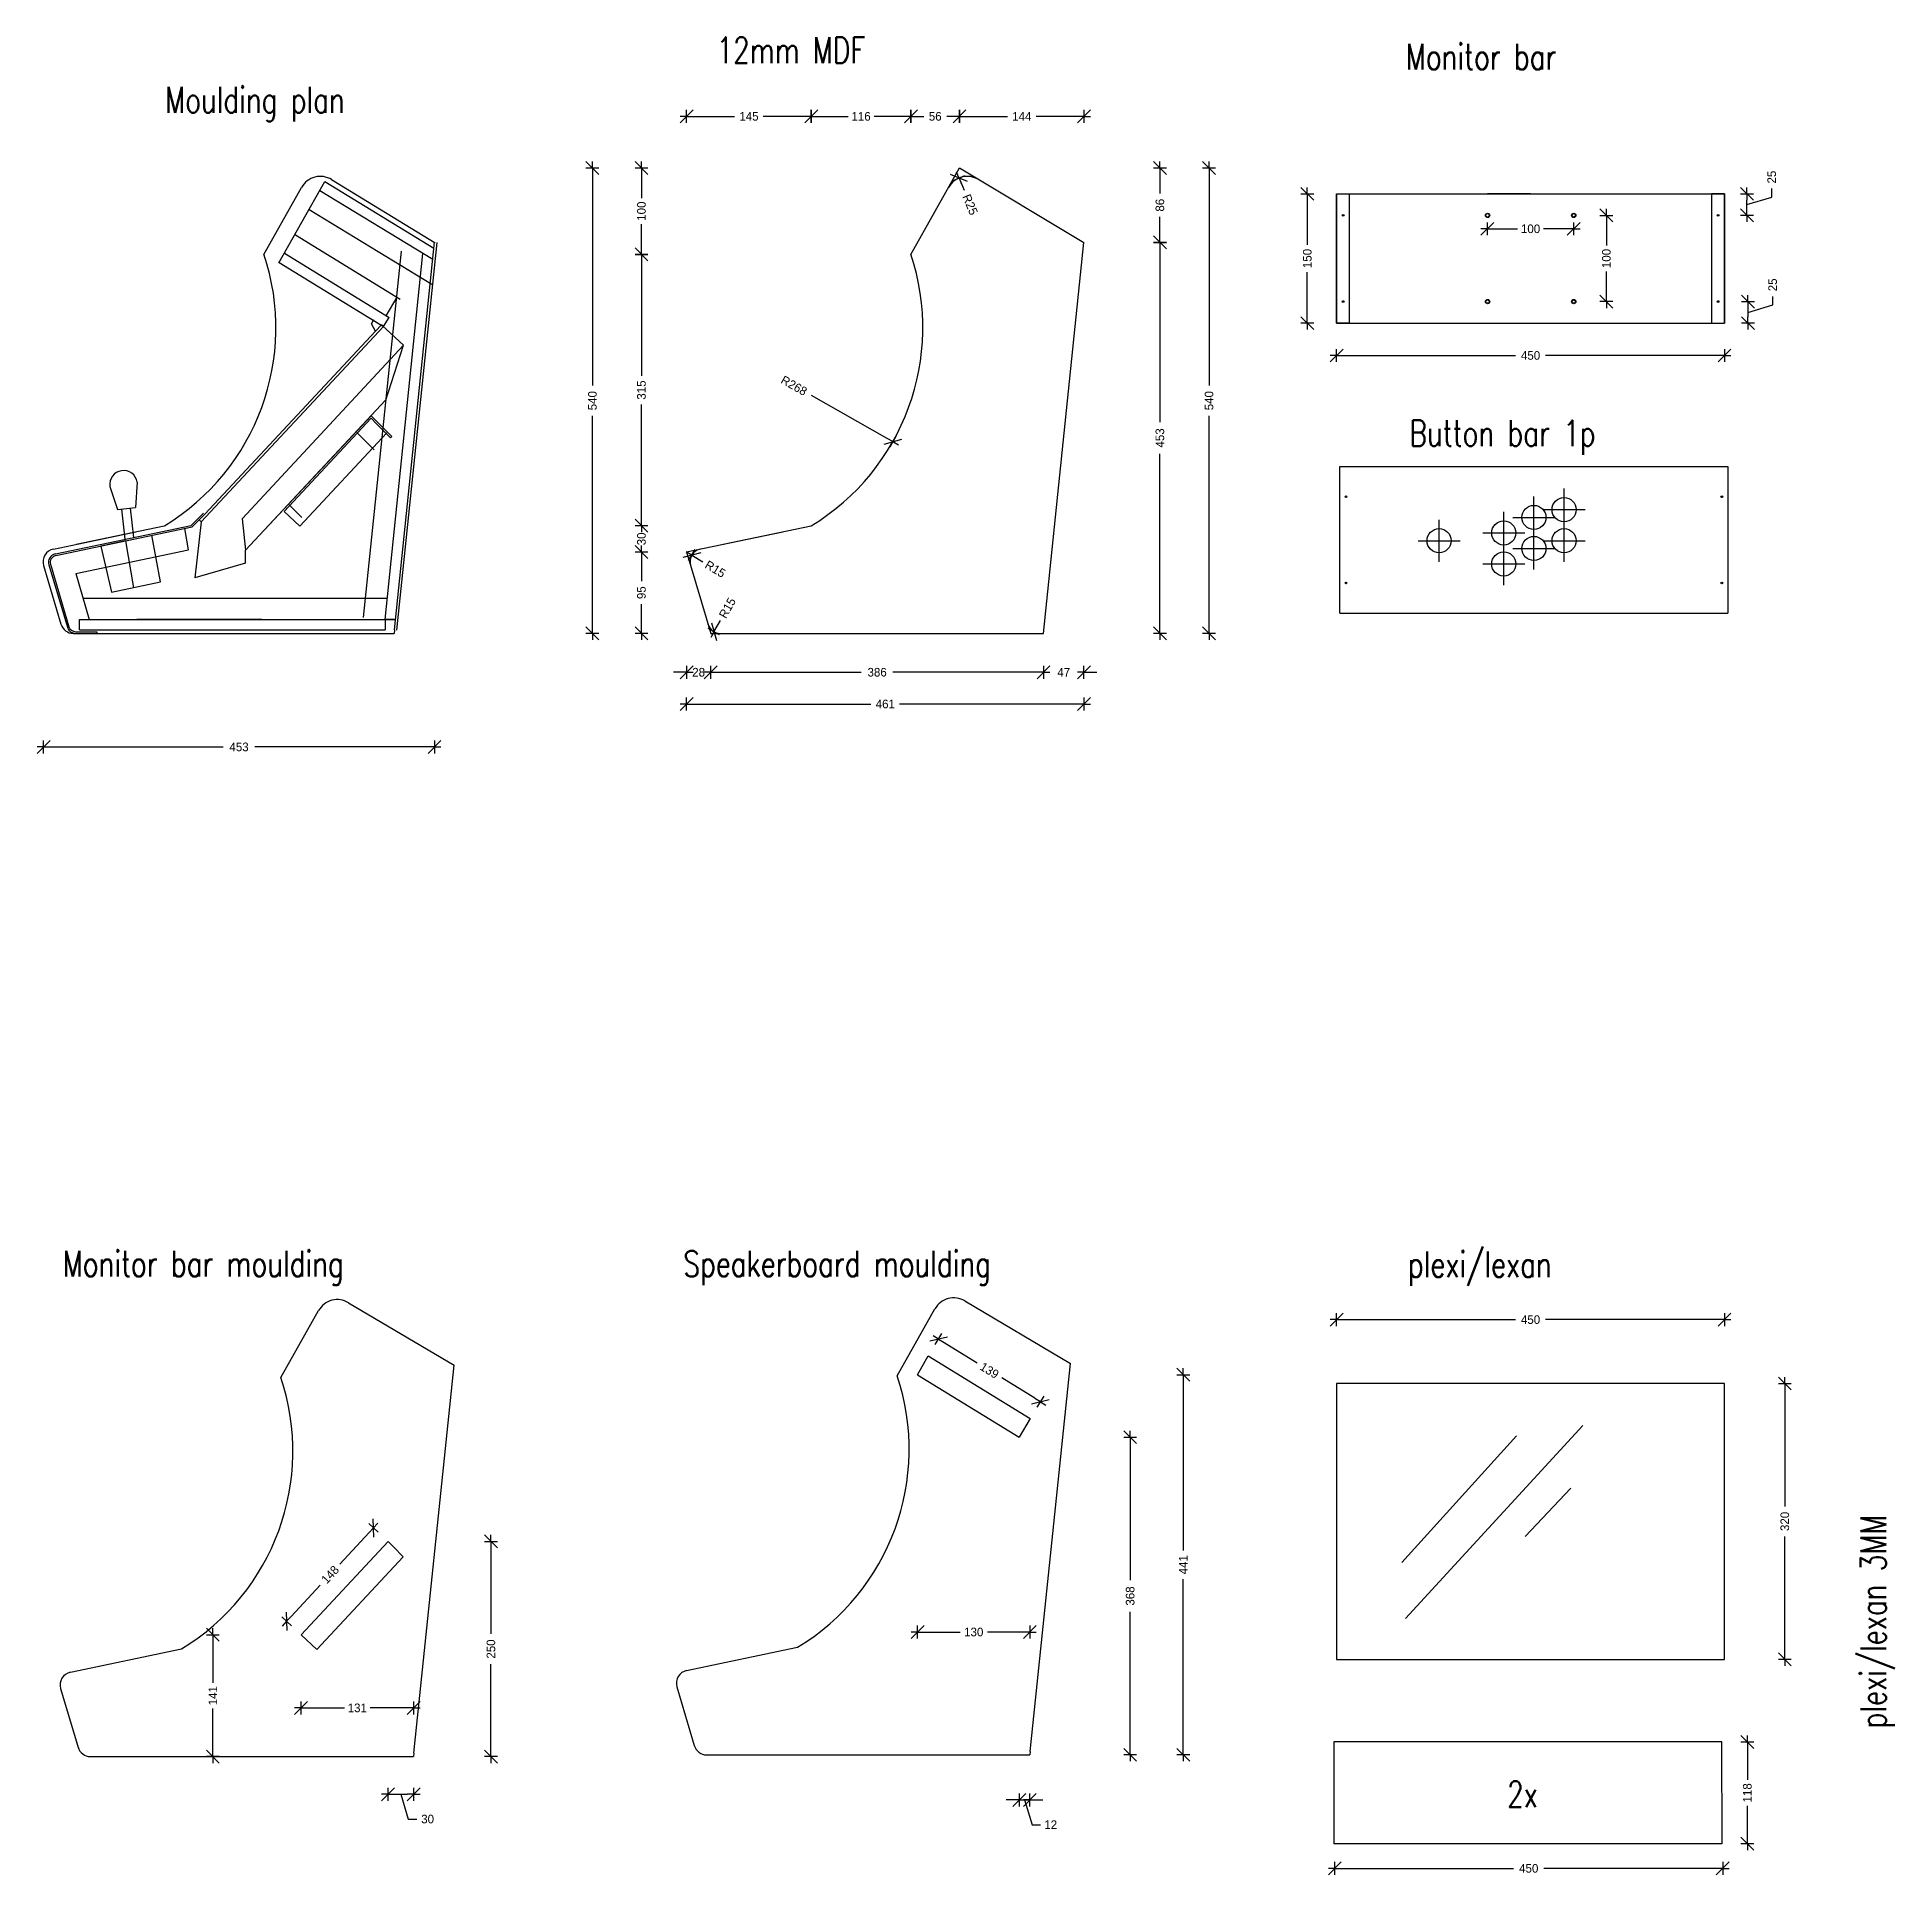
# Model space of a CAD drawing. Header units: millimetres. Extents: x 9100 to 11259, y -2398 to 2457.
# Drawn here: x 9104 to 11259, y 326 to 2457 of the extents above; entities that cross this region are included whole.
import ezdxf

# ---------------------------------------------------------------- set-up
doc = ezdxf.new("R2010")
doc.units = ezdxf.units.MM
doc.header["$LTSCALE"] = 100
doc.layers.get('0').update_dxf_attribs({"lineweight": 25})
doc.layers.add('batons', color=7, linetype='Continuous')
doc.styles.add('Arch-Dim', font='romans.shx', dxfattribs={"width": 0.75})
doc.dimstyles.new('BYG', dxfattribs={"dimscale": 0, "dimtxt": 2, "dimasz": 1.5, "dimexe": 1.25, "dimexo": 0.625, "dimgap": 1, "dimtad": 0, "dimdec": 0, "dimzin": 0, "dimdsep": 46, "dimtxsty": 'Standard', "dimblk1": 'BTSKRAM', "dimblk2": 'BTSKRAM', "dimsah": 1, "dimcen": 1.5, "dimse1": 1, "dimse2": 1, "dimadec": 0, "dimazin": 0, "dimtfac": 1, "dimtdec": 0, "dimtofl": 0, "dimtmove": 1, "dimatfit": 3, "dimldrblk": 'BTSKRAM', "dimfxl": 1, "dimtolj": 1, "dimtzin": 0, "dimarcsym": 0})

msp = doc.modelspace()

# ---------------------------------------------------------------- texts
at = {"char_height": 30, "attachment_point": 1, "style": 'Arch-Dim'}
for s, insert, width in [('12mm MDF', (9891.8, 2457), 870.418), ('Monitor bar', (10691.6, 2449.3), 870.418), ('Moulding plan', (9252.2, 2399.2), 870.418), ('Button bar 1p', (10695.7, 2012.7), 870.418), ('Monitor bar moulding', (9133.4, 1049.5), 870.418), ('Speakerboard moulding', (9853.4, 1049.5), 870.418), ('plexi/lexan', (10694, 1048.7), 870.418), ('2x', (10809, 434.4), 72.049)]:
    msp.add_mtext(s, dxfattribs=dict(at, insert=insert, width=width))
at = {"insert": (11218.8, 495.6), "char_height": 30, "width": 870.418, "attachment_point": 1, "rotation": 90, "style": 'Arch-Dim'}
msp.add_mtext('plexi/lexan 3MM ', dxfattribs=at)

# ---------------------------------------------------------------- blocks, each defined once
blk = doc.blocks.new('BTSKRAM')
for p, q in [((-1, -1), (1, 1)), ((0, 0), (-1, 0)), ((0, 1), (0, -1)), ((0, 0), (1, 0))]:
    blk.add_line(p, q)
blk = doc.blocks.new('*D49')
at = {"color": 0, "lineweight": -2, "transparency": 16777216}
for p, q in [((9630.1, 704.9), (9630.1, 605.1)), ((9630.1, 470.3), (9630.1, 570.1))]:
    blk.add_line(p, q, dxfattribs=at)
at = {"layer": 'Defpoints', "color": 0, "transparency": 16777216}
for p in [(9510.7, 712.4), (9540.3, 462.8), (9630.1, 462.8)]:
    blk.add_point(p, dxfattribs=at)
at = {"color": 0, "lineweight": -2, "transparency": 16777216, "xscale": 7.5, "yscale": 7.5, "zscale": 7.5}
for p, rotation in [((9630.1, 712.4), 90), ((9630.1, 462.8), 270)]:
    blk.add_blockref('BTSKRAM', p, dxfattribs=dict(at, rotation=rotation))
at = {"color": 0, "transparency": 16777216, "insert": (9630.1, 587.6), "char_height": 10, "attachment_point": 5, "rotation": 90}
blk.add_mtext('\\A1;250', dxfattribs=at)
blk = doc.blocks.new('*D50')
at = {"color": 0, "lineweight": -2, "transparency": 16777216}
for p, q in [((9518.2, 419.1), (9532.8, 419.1)), ((9525.5, 419.1), (9534.1, 390.4)), ((9534.1, 390.4), (9544.1, 390.4))]:
    blk.add_line(p, q, dxfattribs=at)
at = {"layer": 'Defpoints', "color": 0, "transparency": 16777216}
for p in [(9510.7, 712.4), (9540.3, 462.8), (9540.3, 419.1)]:
    blk.add_point(p, dxfattribs=at)
at = {"color": 0, "lineweight": -2, "transparency": 16777216, "xscale": 7.5, "yscale": 7.5, "zscale": 7.5, "rotation": 180}
blk.add_blockref('BTSKRAM', (9510.7, 419.1), dxfattribs=at)
at = {"color": 0, "lineweight": -2, "transparency": 16777216, "xscale": 7.5, "yscale": 7.5, "zscale": 7.5}
blk.add_blockref('BTSKRAM', (9540.3, 419.1), dxfattribs=at)
at = {"color": 0, "transparency": 16777216, "insert": (9556.6, 390.4), "char_height": 10, "attachment_point": 5}
blk.add_mtext('\\A1;30', dxfattribs=at)
blk = doc.blocks.new('*D51')
at = {"color": 0, "lineweight": -2, "transparency": 16777216}
for p, q in [((9307.4, 596.7), (9307.4, 548.5)), ((9307.4, 470.3), (9307.4, 518.5))]:
    blk.add_line(p, q, dxfattribs=at)
at = {"layer": 'Defpoints', "color": 0, "transparency": 16777216}
for p in [(9409.8, 604.2), (9307.4, 462.8), (9352.8, 462.8)]:
    blk.add_point(p, dxfattribs=at)
at = {"color": 0, "lineweight": -2, "transparency": 16777216, "xscale": 7.5, "yscale": 7.5, "zscale": 7.5}
for p, rotation in [((9307.4, 604.2), 90), ((9307.4, 462.8), 270)]:
    blk.add_blockref('BTSKRAM', p, dxfattribs=dict(at, rotation=rotation))
at = {"color": 0, "transparency": 16777216, "insert": (9307.4, 533.5), "char_height": 10, "attachment_point": 5, "rotation": 90}
blk.add_mtext('\\A1;141', dxfattribs=at)
blk = doc.blocks.new('*D52')
at = {"color": 0, "lineweight": -2, "transparency": 16777216}
for p, q in [((9417.3, 519.3), (9460, 519.3)), ((9532.8, 519.3), (9490, 519.3))]:
    blk.add_line(p, q, dxfattribs=at)
at = {"layer": 'Defpoints', "color": 0, "transparency": 16777216}
for p in [(9409.8, 604.2), (9409.8, 519.3), (9540.3, 462.8)]:
    blk.add_point(p, dxfattribs=at)
at = {"color": 0, "lineweight": -2, "transparency": 16777216, "xscale": 7.5, "yscale": 7.5, "zscale": 7.5, "rotation": 180}
blk.add_blockref('BTSKRAM', (9409.8, 519.3), dxfattribs=at)
at = {"color": 0, "lineweight": -2, "transparency": 16777216, "xscale": 7.5, "yscale": 7.5, "zscale": 7.5}
blk.add_blockref('BTSKRAM', (9540.3, 519.3), dxfattribs=at)
at = {"color": 0, "transparency": 16777216, "insert": (9475, 519.3), "char_height": 10, "attachment_point": 5}
blk.add_mtext('\\A1;131', dxfattribs=at)
blk = doc.blocks.new('*D53')
at = {"color": 0, "lineweight": -2, "transparency": 16777216}
for p, q in [((9488.8, 722.6), (9454.8, 686.1)), ((9398.1, 625.3), (9432.1, 661.8))]:
    blk.add_line(p, q, dxfattribs=at)
at = {"layer": 'Defpoints', "color": 0, "transparency": 16777216}
for p in [(9493.9, 728.1), (9510.7, 712.4), (9409.8, 604.2)]:
    blk.add_point(p, dxfattribs=at)
at = {"color": 0, "lineweight": -2, "transparency": 16777216, "xscale": 7.5, "yscale": 7.5, "zscale": 7.5}
for p, rotation in [((9493.9, 728.1), 46.99062782343434), ((9393, 619.8), 226.9906278234344)]:
    blk.add_blockref('BTSKRAM', p, dxfattribs=dict(at, rotation=rotation))
at = {"color": 0, "transparency": 16777216, "insert": (9443.5, 673.9), "char_height": 10, "attachment_point": 5, "rotation": 46.9906}
blk.add_mtext('\\A1;148', dxfattribs=at)
blk = doc.blocks.new('*D54')
at = {"color": 0, "lineweight": -2, "transparency": 16777216}
for p, q in [((10235.5, 412.6), (10228, 412.6)), ((10243, 412.6), (10255.3, 412.6)), ((10249.2, 412.6), (10257.8, 383.9)), ((10262.8, 412.6), (10270.3, 412.6)), ((10257.8, 383.9), (10267.8, 383.9))]:
    blk.add_line(p, q, dxfattribs=at)
at = {"layer": 'Defpoints', "color": 0, "transparency": 16777216}
for p in [(10243, 833.3), (10255.3, 464.9), (10255.3, 412.6)]:
    blk.add_point(p, dxfattribs=at)
at = {"color": 0, "lineweight": -2, "transparency": 16777216, "xscale": 7.5, "yscale": 7.5, "zscale": 7.5}
blk.add_blockref('BTSKRAM', (10243, 412.6), dxfattribs=at)
at = {"color": 0, "lineweight": -2, "transparency": 16777216, "xscale": 7.5, "yscale": 7.5, "zscale": 7.5, "rotation": 180}
blk.add_blockref('BTSKRAM', (10255.3, 412.6), dxfattribs=at)
at = {"color": 0, "transparency": 16777216, "insert": (10279.5, 383.9), "char_height": 10, "attachment_point": 5}
blk.add_mtext('\\A1;12', dxfattribs=at)
blk = doc.blocks.new('*D55')
at = {"color": 0, "lineweight": -2, "transparency": 16777216}
for p, q in [((10371.7, 825.8), (10371.7, 667.4)), ((10371.7, 472.4), (10371.7, 630.7))]:
    blk.add_line(p, q, dxfattribs=at)
at = {"layer": 'Defpoints', "color": 0, "transparency": 16777216}
for p in [(10243, 833.3), (10255.3, 464.9), (10371.7, 464.9)]:
    blk.add_point(p, dxfattribs=at)
at = {"color": 0, "lineweight": -2, "transparency": 16777216, "xscale": 7.5, "yscale": 7.5, "zscale": 7.5}
for p, rotation in [((10371.7, 833.3), 90), ((10371.7, 464.9), 270)]:
    blk.add_blockref('BTSKRAM', p, dxfattribs=dict(at, rotation=rotation))
at = {"color": 0, "transparency": 16777216, "insert": (10371.7, 649.1), "char_height": 10, "attachment_point": 5, "rotation": 90}
blk.add_mtext('\\A1;368', dxfattribs=at)
blk = doc.blocks.new('*D56')
at = {"color": 0, "lineweight": -2, "transparency": 16777216}
for p, q in [((10132.6, 607.3), (10174.4, 607.3)), ((10247.8, 607.3), (10206, 607.3))]:
    blk.add_line(p, q, dxfattribs=at)
at = {"layer": 'Defpoints', "color": 0, "transparency": 16777216}
for p in [(10125.1, 905.7), (10125.1, 607.3), (10255.3, 464.9)]:
    blk.add_point(p, dxfattribs=at)
at = {"color": 0, "lineweight": -2, "transparency": 16777216, "xscale": 7.5, "yscale": 7.5, "zscale": 7.5, "rotation": 180}
blk.add_blockref('BTSKRAM', (10125.1, 607.3), dxfattribs=at)
at = {"color": 0, "lineweight": -2, "transparency": 16777216, "xscale": 7.5, "yscale": 7.5, "zscale": 7.5}
blk.add_blockref('BTSKRAM', (10255.3, 607.3), dxfattribs=at)
at = {"color": 0, "transparency": 16777216, "insert": (10190.2, 607.3), "char_height": 10, "attachment_point": 5}
blk.add_mtext('\\A1;130', dxfattribs=at)
blk = doc.blocks.new('*D57')
at = {"color": 0, "lineweight": -2, "transparency": 16777216}
for p, q in [((10433.3, 898.2), (10433.3, 701.9)), ((10433.3, 472.4), (10433.3, 668.6))]:
    blk.add_line(p, q, dxfattribs=at)
at = {"layer": 'Defpoints', "color": 0, "transparency": 16777216}
for p in [(10125.1, 905.7), (10255.3, 464.9), (10433.3, 464.9)]:
    blk.add_point(p, dxfattribs=at)
at = {"color": 0, "lineweight": -2, "transparency": 16777216, "xscale": 7.5, "yscale": 7.5, "zscale": 7.5}
for p, rotation in [((10433.3, 905.7), 90), ((10433.3, 464.9), 270)]:
    blk.add_blockref('BTSKRAM', p, dxfattribs=dict(at, rotation=rotation))
at = {"color": 0, "transparency": 16777216, "insert": (10433.3, 685.3), "char_height": 10, "attachment_point": 5, "rotation": 90}
blk.add_mtext('\\A1;441', dxfattribs=at)
blk = doc.blocks.new('*D58')
at = {"color": 0, "lineweight": -2, "transparency": 16777216}
for p, q in [((10155.8, 943), (10194.2, 919.4)), ((10261.1, 878.4), (10222.6, 902))]:
    blk.add_line(p, q, dxfattribs=at)
at = {"layer": 'Defpoints', "color": 0, "transparency": 16777216}
for p in [(10137.4, 927.5), (10149.4, 947), (10255.5, 855)]:
    blk.add_point(p, dxfattribs=at)
at = {"color": 0, "lineweight": -2, "transparency": 16777216, "xscale": 7.5, "yscale": 7.5, "zscale": 7.5}
for p, rotation in [((10149.4, 947), 148.4497350870203), ((10267.5, 874.4), 328.4497350870203)]:
    blk.add_blockref('BTSKRAM', p, dxfattribs=dict(at, rotation=rotation))
at = {"color": 0, "transparency": 16777216, "insert": (10208.4, 910.7), "char_height": 10, "attachment_point": 5, "rotation": 328.4497}
blk.add_mtext('\\A1;139', dxfattribs=at)
blk = doc.blocks.new('*D65')
at = {"color": 0, "lineweight": -2, "transparency": 16777216}
for p, q in [((10618.7, 969.6), (10818.7, 969.6)), ((11053.7, 969.6), (10853.7, 969.6))]:
    blk.add_line(p, q, dxfattribs=at)
at = {"layer": 'Defpoints', "color": 0, "transparency": 16777216}
for p in [(11061.2, 969.6), (10611.2, 895.6), (11061.2, 895.6)]:
    blk.add_point(p, dxfattribs=at)
at = {"color": 0, "lineweight": -2, "transparency": 16777216, "xscale": 7.5, "yscale": 7.5, "zscale": 7.5, "rotation": 180}
blk.add_blockref('BTSKRAM', (10611.2, 969.6), dxfattribs=at)
at = {"color": 0, "lineweight": -2, "transparency": 16777216, "xscale": 7.5, "yscale": 7.5, "zscale": 7.5}
blk.add_blockref('BTSKRAM', (11061.2, 969.6), dxfattribs=at)
at = {"color": 0, "transparency": 16777216, "insert": (10836.2, 969.6), "char_height": 10, "attachment_point": 5}
blk.add_mtext('\\A1;450', dxfattribs=at)
blk = doc.blocks.new('*D66')
at = {"color": 0, "lineweight": -2, "transparency": 16777216}
for p, q in [((11131.2, 888.1), (11131.2, 753.1)), ((11131.2, 583.1), (11131.2, 718.1))]:
    blk.add_line(p, q, dxfattribs=at)
at = {"layer": 'Defpoints', "color": 0, "transparency": 16777216}
for p in [(11061.2, 895.6), (11131.2, 895.6), (11061.2, 575.6)]:
    blk.add_point(p, dxfattribs=at)
at = {"color": 0, "lineweight": -2, "transparency": 16777216, "xscale": 7.5, "yscale": 7.5, "zscale": 7.5}
for p, rotation in [((11131.2, 895.6), 90), ((11131.2, 575.6), 270)]:
    blk.add_blockref('BTSKRAM', p, dxfattribs=dict(at, rotation=rotation))
at = {"color": 0, "transparency": 16777216, "insert": (11131.2, 735.6), "char_height": 10, "attachment_point": 5, "rotation": 90}
blk.add_mtext('\\A1;320', dxfattribs=at)
blk = doc.blocks.new('*D128')
at = {"color": 0, "lineweight": -2, "transparency": 16777216}
for p, q in [((10616.6, 333.2), (10816.6, 333.2)), ((11051.6, 333.2), (10851.6, 333.2))]:
    blk.add_line(p, q, dxfattribs=at)
at = {"layer": 'Defpoints', "color": 0, "transparency": 16777216}
for p in [(10609.1, 388.2), (11059.1, 388.2), (11059.1, 333.2)]:
    blk.add_point(p, dxfattribs=at)
at = {"color": 0, "lineweight": -2, "transparency": 16777216, "xscale": 7.5, "yscale": 7.5, "zscale": 7.5, "rotation": 180}
blk.add_blockref('BTSKRAM', (10609.1, 333.2), dxfattribs=at)
at = {"color": 0, "lineweight": -2, "transparency": 16777216, "xscale": 7.5, "yscale": 7.5, "zscale": 7.5}
blk.add_blockref('BTSKRAM', (11059.1, 333.2), dxfattribs=at)
at = {"color": 0, "transparency": 16777216, "insert": (10834.1, 333.2), "char_height": 10, "attachment_point": 5}
blk.add_mtext('\\A1;450', dxfattribs=at)
blk = doc.blocks.new('*D145')
at = {"color": 0, "lineweight": -2, "ltscale": 0.05, "transparency": 16777216}
for p, q in [((11087.7, 472.3), (11087.7, 435.8)), ((11087.7, 369.3), (11087.7, 405.8))]:
    blk.add_line(p, q, dxfattribs=at)
at = {"layer": 'Defpoints', "color": 0, "ltscale": 0.05, "transparency": 16777216}
for p in [(11017.5, 479.8), (11087.7, 479.8), (11017.7, 361.8)]:
    blk.add_point(p, dxfattribs=at)
at = {"color": 0, "lineweight": -2, "ltscale": 0.05, "transparency": 16777216, "xscale": 7.5, "yscale": 7.5, "zscale": 7.5}
for p, rotation in [((11087.7, 479.8), 90), ((11087.7, 361.8), 270)]:
    blk.add_blockref('BTSKRAM', p, dxfattribs=dict(at, rotation=rotation))
at = {"color": 0, "ltscale": 0.05, "transparency": 16777216, "insert": (11087.7, 420.8), "char_height": 10, "attachment_point": 5, "rotation": 90}
blk.add_mtext('\\A1;118', dxfattribs=at)
blk = doc.blocks.new('*D23')
at = {"color": 0, "lineweight": -2, "transparency": 16777216}
for p, q in [((10618.7, 2087.8), (10818.7, 2087.8)), ((11053.7, 2087.8), (10853.7, 2087.8))]:
    blk.add_line(p, q, dxfattribs=at)
at = {"layer": 'Defpoints', "color": 0, "transparency": 16777216}
for p in [(10611.2, 2125.3), (11061.2, 2125.3), (11061.2, 2087.8)]:
    blk.add_point(p, dxfattribs=at)
at = {"color": 0, "lineweight": -2, "transparency": 16777216, "xscale": 7.5, "yscale": 7.5, "zscale": 7.5, "rotation": 180}
blk.add_blockref('BTSKRAM', (10611.2, 2087.8), dxfattribs=at)
at = {"color": 0, "lineweight": -2, "transparency": 16777216, "xscale": 7.5, "yscale": 7.5, "zscale": 7.5}
blk.add_blockref('BTSKRAM', (11061.2, 2087.8), dxfattribs=at)
at = {"color": 0, "transparency": 16777216, "insert": (10836.2, 2087.8), "char_height": 10, "attachment_point": 5}
blk.add_mtext('\\A1;450', dxfattribs=at)
blk = doc.blocks.new('*D24')
at = {"color": 0, "lineweight": -2, "transparency": 16777216}
for p, q in [((10577.2, 2267.8), (10577.2, 2216.1)), ((10577.2, 2132.8), (10577.2, 2184.4))]:
    blk.add_line(p, q, dxfattribs=at)
at = {"layer": 'Defpoints', "color": 0, "transparency": 16777216}
for p in [(10577.2, 2275.3), (10611.2, 2275.3), (10611.2, 2125.3)]:
    blk.add_point(p, dxfattribs=at)
at = {"color": 0, "lineweight": -2, "transparency": 16777216, "xscale": 7.5, "yscale": 7.5, "zscale": 7.5}
for p, rotation in [((10577.2, 2275.3), 90), ((10577.2, 2125.3), 270)]:
    blk.add_blockref('BTSKRAM', p, dxfattribs=dict(at, rotation=rotation))
at = {"color": 0, "transparency": 16777216, "insert": (10577.2, 2200.3), "char_height": 10, "attachment_point": 5, "rotation": 90}
blk.add_mtext('\\A1;150', dxfattribs=at)
blk = doc.blocks.new('*D25')
at = {"color": 0, "lineweight": -2, "transparency": 16777216}
for p, q in [((10793.7, 2234.7), (10821.2, 2234.7)), ((10878.7, 2234.7), (10851.2, 2234.7))]:
    blk.add_line(p, q, dxfattribs=at)
at = {"layer": 'Defpoints', "color": 0, "transparency": 16777216}
for p in [(10786.2, 2250.3), (10886.2, 2250.3), (10886.2, 2234.7)]:
    blk.add_point(p, dxfattribs=at)
at = {"color": 0, "lineweight": -2, "transparency": 16777216, "xscale": 7.5, "yscale": 7.5, "zscale": 7.5, "rotation": 180}
blk.add_blockref('BTSKRAM', (10786.2, 2234.7), dxfattribs=at)
at = {"color": 0, "lineweight": -2, "transparency": 16777216, "xscale": 7.5, "yscale": 7.5, "zscale": 7.5}
blk.add_blockref('BTSKRAM', (10886.2, 2234.7), dxfattribs=at)
at = {"color": 0, "transparency": 16777216, "insert": (10836.2, 2234.7), "char_height": 10, "attachment_point": 5}
blk.add_mtext('\\A1;100', dxfattribs=at)
blk = doc.blocks.new('*D26')
at = {"color": 0, "lineweight": -2, "transparency": 16777216}
for p, q in [((10924.2, 2242.8), (10924.2, 2215.3)), ((10924.2, 2157.8), (10924.2, 2185.3))]:
    blk.add_line(p, q, dxfattribs=at)
at = {"layer": 'Defpoints', "color": 0, "transparency": 16777216}
for p in [(10886.2, 2250.3), (10886.2, 2150.3), (10924.2, 2150.3)]:
    blk.add_point(p, dxfattribs=at)
at = {"color": 0, "lineweight": -2, "transparency": 16777216, "xscale": 7.5, "yscale": 7.5, "zscale": 7.5}
for p, rotation in [((10924.2, 2250.3), 90), ((10924.2, 2150.3), 270)]:
    blk.add_blockref('BTSKRAM', p, dxfattribs=dict(at, rotation=rotation))
at = {"color": 0, "transparency": 16777216, "insert": (10924.2, 2200.3), "char_height": 10, "attachment_point": 5, "rotation": 90}
blk.add_mtext('\\A1;100', dxfattribs=at)
blk = doc.blocks.new('*D27')
at = {"color": 0, "lineweight": -2, "transparency": 16777216}
for p, q in [((11087.2, 2262.8), (11116, 2271.4)), ((11087.2, 2257.8), (11087.2, 2267.8)), ((11116, 2271.4), (11116, 2281.4))]:
    blk.add_line(p, q, dxfattribs=at)
at = {"layer": 'Defpoints', "color": 0, "transparency": 16777216}
for p in [(11061.2, 2275.3), (11087.2, 2275.3), (11049.2, 2250.3)]:
    blk.add_point(p, dxfattribs=at)
at = {"color": 0, "lineweight": -2, "transparency": 16777216, "xscale": 7.5, "yscale": 7.5, "zscale": 7.5}
for p, rotation in [((11087.2, 2275.3), 90), ((11087.2, 2250.3), 270)]:
    blk.add_blockref('BTSKRAM', p, dxfattribs=dict(at, rotation=rotation))
at = {"color": 0, "transparency": 16777216, "insert": (11116, 2294.7), "char_height": 10, "attachment_point": 5, "rotation": 90}
blk.add_mtext('\\A1;25', dxfattribs=at)
blk = doc.blocks.new('*D28')
at = {"color": 0, "lineweight": -2, "transparency": 16777216}
for p, q in [((11117.1, 2146.4), (11117.1, 2156.4)), ((11088.4, 2137.8), (11117.1, 2146.4)), ((11088.4, 2142.8), (11088.4, 2132.8))]:
    blk.add_line(p, q, dxfattribs=at)
at = {"layer": 'Defpoints', "color": 0, "transparency": 16777216}
for p in [(11049.2, 2150.3), (11061.2, 2125.3), (11088.4, 2125.3)]:
    blk.add_point(p, dxfattribs=at)
at = {"color": 0, "lineweight": -2, "transparency": 16777216, "xscale": 7.5, "yscale": 7.5, "zscale": 7.5}
for p, rotation in [((11088.4, 2150.3), 90), ((11088.4, 2125.3), 270)]:
    blk.add_blockref('BTSKRAM', p, dxfattribs=dict(at, rotation=rotation))
at = {"color": 0, "transparency": 16777216, "insert": (11117.1, 2169.7), "char_height": 10, "attachment_point": 5, "rotation": 90}
blk.add_mtext('\\A1;25', dxfattribs=at)
blk = doc.blocks.new('*D29')
at = {"color": 0, "lineweight": -2, "transparency": 16777216}
for p, q in [((9118.6, 1633.8), (9319.5, 1633.8)), ((9557.1, 1633.8), (9356.2, 1633.8))]:
    blk.add_line(p, q, dxfattribs=at)
at = {"layer": 'Defpoints', "color": 0, "transparency": 16777216}
for p in [(9564.6, 2218.9), (9111.1, 1844.4), (9564.6, 1633.8)]:
    blk.add_point(p, dxfattribs=at)
at = {"color": 0, "lineweight": -2, "transparency": 16777216, "xscale": 7.5, "yscale": 7.5, "zscale": 7.5, "rotation": 180}
blk.add_blockref('BTSKRAM', (9111.1, 1633.8), dxfattribs=at)
at = {"color": 0, "lineweight": -2, "transparency": 16777216, "xscale": 7.5, "yscale": 7.5, "zscale": 7.5}
blk.add_blockref('BTSKRAM', (9564.6, 1633.8), dxfattribs=at)
at = {"color": 0, "transparency": 16777216, "insert": (9337.8, 1633.8), "char_height": 10, "attachment_point": 5}
blk.add_mtext('\\A1;453', dxfattribs=at)
blk = doc.blocks.new('*D30')
at = {"color": 0, "lineweight": -2, "transparency": 16777216}
for p, q in [((9849.5, 1720.4), (9842, 1720.4)), ((9892.5, 1720.4), (9900, 1720.4))]:
    blk.add_line(p, q, dxfattribs=at)
at = {"layer": 'Defpoints', "color": 0, "transparency": 16777216}
for p in [(9857, 1860), (9885, 1765.5), (9885, 1720.4)]:
    blk.add_point(p, dxfattribs=at)
at = {"color": 0, "lineweight": -2, "transparency": 16777216, "xscale": 7.5, "yscale": 7.5, "zscale": 7.5}
blk.add_blockref('BTSKRAM', (9857, 1720.4), dxfattribs=at)
at = {"color": 0, "lineweight": -2, "transparency": 16777216, "xscale": 7.5, "yscale": 7.5, "zscale": 7.5, "rotation": 180}
blk.add_blockref('BTSKRAM', (9885, 1720.4), dxfattribs=at)
at = {"color": 0, "transparency": 16777216, "insert": (9871, 1720.4), "char_height": 10, "attachment_point": 5}
blk.add_mtext('\\A1;28', dxfattribs=at)
blk = doc.blocks.new('*D31')
at = {"color": 0, "lineweight": -2, "transparency": 16777216}
for p, q in [((9892.5, 1720.4), (10059.7, 1720.4)), ((10263.6, 1720.4), (10096.4, 1720.4))]:
    blk.add_line(p, q, dxfattribs=at)
at = {"layer": 'Defpoints', "color": 0, "transparency": 16777216}
for p in [(9885, 1765.5), (10271.1, 1765.5), (10271.1, 1720.4)]:
    blk.add_point(p, dxfattribs=at)
at = {"color": 0, "lineweight": -2, "transparency": 16777216, "xscale": 7.5, "yscale": 7.5, "zscale": 7.5, "rotation": 180}
blk.add_blockref('BTSKRAM', (9885, 1720.4), dxfattribs=at)
at = {"color": 0, "lineweight": -2, "transparency": 16777216, "xscale": 7.5, "yscale": 7.5, "zscale": 7.5}
blk.add_blockref('BTSKRAM', (10271.1, 1720.4), dxfattribs=at)
at = {"color": 0, "transparency": 16777216, "insert": (10078.1, 1720.4), "char_height": 10, "attachment_point": 5}
blk.add_mtext('\\A1;386', dxfattribs=at)
blk = doc.blocks.new('*D32')
at = {"color": 0, "lineweight": -2, "transparency": 16777216}
for p, q in [((10263.6, 1720.4), (10256.1, 1720.4)), ((10325.6, 1720.4), (10333.1, 1720.4))]:
    blk.add_line(p, q, dxfattribs=at)
at = {"layer": 'Defpoints', "color": 0, "transparency": 16777216}
for p in [(10318.1, 2218.9), (10271.1, 1765.5), (10318.1, 1720.4)]:
    blk.add_point(p, dxfattribs=at)
at = {"color": 0, "lineweight": -2, "transparency": 16777216, "xscale": 7.5, "yscale": 7.5, "zscale": 7.5}
blk.add_blockref('BTSKRAM', (10271.1, 1720.4), dxfattribs=at)
at = {"color": 0, "lineweight": -2, "transparency": 16777216, "xscale": 7.5, "yscale": 7.5, "zscale": 7.5, "rotation": 180}
blk.add_blockref('BTSKRAM', (10318.1, 1720.4), dxfattribs=at)
at = {"color": 0, "transparency": 16777216, "insert": (10294.6, 1720.4), "char_height": 10, "attachment_point": 5}
blk.add_mtext('\\A1;47', dxfattribs=at)
blk = doc.blocks.new('*D33')
at = {"color": 0, "lineweight": -2, "transparency": 16777216}
for p, q in [((9804.7, 1852.5), (9804.7, 1826)), ((9804.7, 1773), (9804.7, 1799.4))]:
    blk.add_line(p, q, dxfattribs=at)
at = {"layer": 'Defpoints', "color": 0, "transparency": 16777216}
for p in [(9804.7, 1860), (9857, 1860), (9885, 1765.5)]:
    blk.add_point(p, dxfattribs=at)
at = {"color": 0, "lineweight": -2, "transparency": 16777216, "xscale": 7.5, "yscale": 7.5, "zscale": 7.5}
for p, rotation in [((9804.7, 1860), 90), ((9804.7, 1765.5), 270)]:
    blk.add_blockref('BTSKRAM', p, dxfattribs=dict(at, rotation=rotation))
at = {"color": 0, "transparency": 16777216, "insert": (9804.7, 1812.7), "char_height": 10, "attachment_point": 5, "rotation": 90}
blk.add_mtext('\\A1;95', dxfattribs=at)
blk = doc.blocks.new('*D34')
at = {"color": 0, "lineweight": -2, "transparency": 16777216}
for p, q in [((9804.7, 1897.8), (9804.7, 1905.3)), ((9804.7, 1852.5), (9804.7, 1845))]:
    blk.add_line(p, q, dxfattribs=at)
at = {"layer": 'Defpoints', "color": 0, "transparency": 16777216}
for p in [(9804.7, 1890.3), (10001.7, 1890.3), (9857, 1860)]:
    blk.add_point(p, dxfattribs=at)
at = {"color": 0, "lineweight": -2, "transparency": 16777216, "xscale": 7.5, "yscale": 7.5, "zscale": 7.5}
for p, rotation in [((9804.7, 1890.3), 270), ((9804.7, 1860), 90)]:
    blk.add_blockref('BTSKRAM', p, dxfattribs=dict(at, rotation=rotation))
at = {"color": 0, "transparency": 16777216, "insert": (9804.7, 1875.1), "char_height": 10, "attachment_point": 5, "rotation": 90}
blk.add_mtext('\\A1;30', dxfattribs=at)
blk = doc.blocks.new('*D35')
at = {"color": 0, "lineweight": -2, "transparency": 16777216}
for p, q in [((9804.7, 2197.6), (9804.7, 2064.4)), ((9804.7, 1897.8), (9804.7, 2031))]:
    blk.add_line(p, q, dxfattribs=at)
at = {"layer": 'Defpoints', "color": 0, "transparency": 16777216}
for p in [(9804.7, 2205.1), (10117.3, 2205.1), (10001.7, 1890.3)]:
    blk.add_point(p, dxfattribs=at)
at = {"color": 0, "lineweight": -2, "transparency": 16777216, "xscale": 7.5, "yscale": 7.5, "zscale": 7.5}
for p, rotation in [((9804.7, 2205.1), 90), ((9804.7, 1890.3), 270)]:
    blk.add_blockref('BTSKRAM', p, dxfattribs=dict(at, rotation=rotation))
at = {"color": 0, "transparency": 16777216, "insert": (9804.7, 2047.7), "char_height": 10, "attachment_point": 5, "rotation": 90}
blk.add_mtext('\\A1;315', dxfattribs=at)
blk = doc.blocks.new('*D36')
at = {"color": 0, "lineweight": -2, "transparency": 16777216}
for p, q in [((9804.7, 2297.8), (9804.7, 2270.2)), ((9804.7, 2212.6), (9804.7, 2240.2))]:
    blk.add_line(p, q, dxfattribs=at)
at = {"layer": 'Defpoints', "color": 0, "transparency": 16777216}
for p in [(9804.7, 2305.3), (10173.7, 2305.3), (10117.3, 2205.1)]:
    blk.add_point(p, dxfattribs=at)
at = {"color": 0, "lineweight": -2, "transparency": 16777216, "xscale": 7.5, "yscale": 7.5, "zscale": 7.5}
for p, rotation in [((9804.7, 2305.3), 90), ((9804.7, 2205.1), 270)]:
    blk.add_blockref('BTSKRAM', p, dxfattribs=dict(at, rotation=rotation))
at = {"color": 0, "transparency": 16777216, "insert": (9804.7, 2255.2), "char_height": 10, "attachment_point": 5, "rotation": 90}
blk.add_mtext('\\A1;100', dxfattribs=at)
blk = doc.blocks.new('*D37')
at = {"color": 0, "lineweight": -2, "transparency": 16777216}
for p, q in [((9864.5, 2365.1), (9912.7, 2365.1)), ((9994.2, 2365.1), (9946, 2365.1))]:
    blk.add_line(p, q, dxfattribs=at)
at = {"layer": 'Defpoints', "color": 0, "transparency": 16777216}
for p in [(10001.7, 2365.1), (10001.7, 1890.3), (9857, 1860)]:
    blk.add_point(p, dxfattribs=at)
at = {"color": 0, "lineweight": -2, "transparency": 16777216, "xscale": 7.5, "yscale": 7.5, "zscale": 7.5, "rotation": 180}
blk.add_blockref('BTSKRAM', (9857, 2365.1), dxfattribs=at)
at = {"color": 0, "lineweight": -2, "transparency": 16777216, "xscale": 7.5, "yscale": 7.5, "zscale": 7.5}
blk.add_blockref('BTSKRAM', (10001.7, 2365.1), dxfattribs=at)
at = {"color": 0, "transparency": 16777216, "insert": (9929.4, 2365.1), "char_height": 10, "attachment_point": 5}
blk.add_mtext('\\A1;145', dxfattribs=at)
blk = doc.blocks.new('*D38')
at = {"color": 0, "lineweight": -2, "transparency": 16777216}
for p, q in [((10009.2, 2365.1), (10044.5, 2365.1)), ((10109.8, 2365.1), (10074.5, 2365.1))]:
    blk.add_line(p, q, dxfattribs=at)
at = {"layer": 'Defpoints', "color": 0, "transparency": 16777216}
for p in [(10117.3, 2365.1), (10117.3, 2205.1), (10001.7, 1890.3)]:
    blk.add_point(p, dxfattribs=at)
at = {"color": 0, "lineweight": -2, "transparency": 16777216, "xscale": 7.5, "yscale": 7.5, "zscale": 7.5, "rotation": 180}
blk.add_blockref('BTSKRAM', (10001.7, 2365.1), dxfattribs=at)
at = {"color": 0, "lineweight": -2, "transparency": 16777216, "xscale": 7.5, "yscale": 7.5, "zscale": 7.5}
blk.add_blockref('BTSKRAM', (10117.3, 2365.1), dxfattribs=at)
at = {"color": 0, "transparency": 16777216, "insert": (10059.5, 2365.1), "char_height": 10, "attachment_point": 5}
blk.add_mtext('\\A1;116', dxfattribs=at)
blk = doc.blocks.new('*D39')
at = {"color": 0, "lineweight": -2, "transparency": 16777216}
for p, q in [((10124.8, 2365.1), (10132.1, 2365.1)), ((10166.2, 2365.1), (10158.8, 2365.1))]:
    blk.add_line(p, q, dxfattribs=at)
at = {"layer": 'Defpoints', "color": 0, "transparency": 16777216}
for p in [(10173.7, 2365.1), (10173.7, 2305.3), (10117.3, 2205.1)]:
    blk.add_point(p, dxfattribs=at)
at = {"color": 0, "lineweight": -2, "transparency": 16777216, "xscale": 7.5, "yscale": 7.5, "zscale": 7.5, "rotation": 180}
blk.add_blockref('BTSKRAM', (10117.3, 2365.1), dxfattribs=at)
at = {"color": 0, "lineweight": -2, "transparency": 16777216, "xscale": 7.5, "yscale": 7.5, "zscale": 7.5}
blk.add_blockref('BTSKRAM', (10173.7, 2365.1), dxfattribs=at)
at = {"color": 0, "transparency": 16777216, "insert": (10145.5, 2365.1), "char_height": 10, "attachment_point": 5}
blk.add_mtext('\\A1;56', dxfattribs=at)
blk = doc.blocks.new('*D40')
at = {"color": 0, "lineweight": -2, "transparency": 16777216}
for p, q in [((10181.2, 2365.1), (10229.2, 2365.1)), ((10310.6, 2365.1), (10262.6, 2365.1))]:
    blk.add_line(p, q, dxfattribs=at)
at = {"layer": 'Defpoints', "color": 0, "transparency": 16777216}
for p in [(10318.1, 2365.1), (10173.7, 2305.3), (10318.1, 2218.9)]:
    blk.add_point(p, dxfattribs=at)
at = {"color": 0, "lineweight": -2, "transparency": 16777216, "xscale": 7.5, "yscale": 7.5, "zscale": 7.5, "rotation": 180}
blk.add_blockref('BTSKRAM', (10173.7, 2365.1), dxfattribs=at)
at = {"color": 0, "lineweight": -2, "transparency": 16777216, "xscale": 7.5, "yscale": 7.5, "zscale": 7.5}
blk.add_blockref('BTSKRAM', (10318.1, 2365.1), dxfattribs=at)
at = {"color": 0, "transparency": 16777216, "insert": (10245.9, 2365.1), "char_height": 10, "attachment_point": 5}
blk.add_mtext('\\A1;144', dxfattribs=at)
blk = doc.blocks.new('*D41')
at = {"color": 0, "lineweight": -2, "transparency": 16777216}
for p, q in [((10406.2, 2297.8), (10406.2, 2275.5)), ((10406.2, 2226.4), (10406.2, 2248.8))]:
    blk.add_line(p, q, dxfattribs=at)
at = {"layer": 'Defpoints', "color": 0, "transparency": 16777216}
for p in [(10173.7, 2305.3), (10318.1, 2218.9), (10406.2, 2218.9)]:
    blk.add_point(p, dxfattribs=at)
at = {"color": 0, "lineweight": -2, "transparency": 16777216, "xscale": 7.5, "yscale": 7.5, "zscale": 7.5}
for p, rotation in [((10406.2, 2305.3), 90), ((10406.2, 2218.9), 270)]:
    blk.add_blockref('BTSKRAM', p, dxfattribs=dict(at, rotation=rotation))
at = {"color": 0, "transparency": 16777216, "insert": (10406.2, 2262.1), "char_height": 10, "attachment_point": 5, "rotation": 90}
blk.add_mtext('\\A1;86', dxfattribs=at)
blk = doc.blocks.new('*D42')
at = {"color": 0, "lineweight": -2, "transparency": 16777216}
for p, q in [((10406.2, 2211.4), (10406.2, 2010.5)), ((10406.2, 1773), (10406.2, 1973.9))]:
    blk.add_line(p, q, dxfattribs=at)
at = {"layer": 'Defpoints', "color": 0, "transparency": 16777216}
for p in [(10318.1, 2218.9), (10271.1, 1765.5), (10406.2, 1765.5)]:
    blk.add_point(p, dxfattribs=at)
at = {"color": 0, "lineweight": -2, "transparency": 16777216, "xscale": 7.5, "yscale": 7.5, "zscale": 7.5}
for p, rotation in [((10406.2, 2218.9), 90), ((10406.2, 1765.5), 270)]:
    blk.add_blockref('BTSKRAM', p, dxfattribs=dict(at, rotation=rotation))
at = {"color": 0, "transparency": 16777216, "insert": (10406.2, 1992.2), "char_height": 10, "attachment_point": 5, "rotation": 90}
blk.add_mtext('\\A1;453', dxfattribs=at)
blk = doc.blocks.new('*D43')
at = {"color": 0, "lineweight": -2, "transparency": 16777216}
for p, q in [((9864.5, 1683.6), (10070.9, 1683.6)), ((10310.6, 1683.6), (10104.2, 1683.6))]:
    blk.add_line(p, q, dxfattribs=at)
at = {"layer": 'Defpoints', "color": 0, "transparency": 16777216}
for p in [(10318.1, 2218.9), (9857, 1860), (10318.1, 1683.6)]:
    blk.add_point(p, dxfattribs=at)
at = {"color": 0, "lineweight": -2, "transparency": 16777216, "xscale": 7.5, "yscale": 7.5, "zscale": 7.5, "rotation": 180}
blk.add_blockref('BTSKRAM', (9857, 1683.6), dxfattribs=at)
at = {"color": 0, "lineweight": -2, "transparency": 16777216, "xscale": 7.5, "yscale": 7.5, "zscale": 7.5}
blk.add_blockref('BTSKRAM', (10318.1, 1683.6), dxfattribs=at)
at = {"color": 0, "transparency": 16777216, "insert": (10087.6, 1683.6), "char_height": 10, "attachment_point": 5}
blk.add_mtext('\\A1;461', dxfattribs=at)
blk = doc.blocks.new('*D44')
at = {"color": 0, "lineweight": -2, "transparency": 16777216}
for p, q in [((9747.8, 2297.8), (9747.8, 2052.9)), ((9747.8, 1773), (9747.8, 2017.9))]:
    blk.add_line(p, q, dxfattribs=at)
at = {"layer": 'Defpoints', "color": 0, "transparency": 16777216}
for p in [(9747.8, 2305.3), (10173.7, 2305.3), (9885, 1765.5)]:
    blk.add_point(p, dxfattribs=at)
at = {"color": 0, "lineweight": -2, "transparency": 16777216, "xscale": 7.5, "yscale": 7.5, "zscale": 7.5}
for p, rotation in [((9747.8, 2305.3), 90), ((9747.8, 1765.5), 270)]:
    blk.add_blockref('BTSKRAM', p, dxfattribs=dict(at, rotation=rotation))
at = {"color": 0, "transparency": 16777216, "insert": (9747.8, 2035.4), "char_height": 10, "attachment_point": 5, "rotation": 90}
blk.add_mtext('\\A1;540', dxfattribs=at)
blk = doc.blocks.new('*D45')
at = {"color": 0, "lineweight": -2, "transparency": 16777216}
blk.add_line((10089.9, 1991.7), (10002, 2041.3), dxfattribs=at)
at = {"layer": 'Defpoints', "color": 0, "transparency": 16777216}
for p in [(9862.6, 2120), (10096.4, 1988)]:
    blk.add_point(p, dxfattribs=at)
at = {"color": 0, "lineweight": -2, "transparency": 16777216, "xscale": 7.5, "yscale": 7.5, "zscale": 7.5, "rotation": 330.5556707138302}
blk.add_blockref('BTSKRAM', (10096.4, 1988), dxfattribs=at)
at = {"color": 0, "transparency": 16777216, "insert": (9981.7, 2052.8), "char_height": 10, "attachment_point": 5, "rotation": 330.5557}
blk.add_mtext('\\A1;R268', dxfattribs=at)
blk = doc.blocks.new('*D46')
at = {"color": 0, "lineweight": -2, "transparency": 16777216}
blk.add_line((10173.1, 2293.6), (10178.9, 2279.7), dxfattribs=at)
at = {"layer": 'Defpoints', "color": 0, "transparency": 16777216}
for p in [(10173.1, 2293.6), (10182.8, 2270.5)]:
    blk.add_point(p, dxfattribs=at)
at = {"color": 0, "lineweight": -2, "transparency": 16777216, "xscale": 7.5, "yscale": 7.5, "zscale": 7.5, "rotation": 112.7223421469014}
blk.add_blockref('BTSKRAM', (10173.1, 2293.6), dxfattribs=at)
at = {"color": 0, "transparency": 16777216, "insert": (10186, 2262.8), "char_height": 10, "attachment_point": 5, "rotation": 292.7223}
blk.add_mtext('\\A1;R25', dxfattribs=at)
blk = doc.blocks.new('*D47')
at = {"color": 0, "lineweight": -2, "transparency": 16777216}
blk.add_line((9863.1, 1856.3), (9876, 1848.6), dxfattribs=at)
at = {"layer": 'Defpoints', "color": 0, "transparency": 16777216}
for p in [(9863.1, 1856.3), (9876, 1848.6)]:
    blk.add_point(p, dxfattribs=at)
at = {"color": 0, "lineweight": -2, "transparency": 16777216, "xscale": 7.5, "yscale": 7.5, "zscale": 7.5, "rotation": 149.2691850787124}
blk.add_blockref('BTSKRAM', (9863.1, 1856.3), dxfattribs=at)
at = {"color": 0, "transparency": 16777216, "insert": (9890.3, 1840.1), "char_height": 10, "attachment_point": 5, "rotation": 329.2692}
blk.add_mtext('\\A1;R15', dxfattribs=at)
blk = doc.blocks.new('*D48')
at = {"color": 0, "lineweight": -2, "transparency": 16777216}
blk.add_line((9888.8, 1767.4), (9896.2, 1780.5), dxfattribs=at)
at = {"layer": 'Defpoints', "color": 0, "transparency": 16777216}
for p in [(9888.8, 1767.4), (9896.2, 1780.5)]:
    blk.add_point(p, dxfattribs=at)
at = {"color": 0, "lineweight": -2, "transparency": 16777216, "xscale": 7.5, "yscale": 7.5, "zscale": 7.5, "rotation": 240.616136057377}
blk.add_blockref('BTSKRAM', (9888.8, 1767.4), dxfattribs=at)
at = {"color": 0, "transparency": 16777216, "insert": (9904.4, 1795), "char_height": 10, "attachment_point": 5, "rotation": 60.6161}
blk.add_mtext('\\A1;R15', dxfattribs=at)
blk = doc.blocks.new('*D68')
at = {"color": 0, "lineweight": -2, "transparency": 16777216}
for p, q in [((10463.2, 2297.8), (10463.2, 2052.9)), ((10463.2, 1773), (10463.2, 2017.9))]:
    blk.add_line(p, q, dxfattribs=at)
at = {"layer": 'Defpoints', "color": 0, "transparency": 16777216}
for p in [(10173.7, 2305.3), (10328.1, 1765.5), (10463.2, 1765.5)]:
    blk.add_point(p, dxfattribs=at)
at = {"color": 0, "lineweight": -2, "transparency": 16777216, "xscale": 7.5, "yscale": 7.5, "zscale": 7.5}
for p, rotation in [((10463.2, 2305.3), 90), ((10463.2, 1765.5), 270)]:
    blk.add_blockref('BTSKRAM', p, dxfattribs=dict(at, rotation=rotation))
at = {"color": 0, "transparency": 16777216, "insert": (10463.2, 2035.4), "char_height": 10, "attachment_point": 5, "rotation": 90}
blk.add_mtext('\\A1;540', dxfattribs=at)
blk = doc.blocks.new('monitor bar')
for p, q in [((940.3, 685.7), (940.3, 835.7)), ((1390.3, 835.7), (940.3, 835.7)), ((1390.3, 835.7), (1390.3, 685.7)), ((1390.3, 685.7), (940.3, 685.7))]:
    blk.add_line(p, q)
for centre, radius in [((947.8, 810.7), 1), ((1115.3, 810.7), 2.5), ((1215.3, 810.7), 2.5), ((1382.8, 810.7), 1), ((947.8, 710.7), 1), ((1115.3, 710.7), 2.5), ((1215.3, 710.7), 2.5), ((1382.8, 710.7), 1)]:
    blk.add_circle(centre, radius)
at = {"layer": 'batons', "color": 2}
for p, q in [((940.3, 835.7), (940.3, 685.7)), ((955.3, 835.7), (940.3, 835.7)), ((955.3, 685.7), (955.3, 835.7)), ((1375.3, 835.7), (1390.3, 835.7)), ((1375.3, 835.7), (1375.3, 685.7)), ((1390.3, 835.7), (1390.3, 685.7)), ((940.3, 685.7), (955.3, 685.7)), ((1390.3, 685.7), (1375.3, 685.7))]:
    blk.add_line(p, q, dxfattribs=at)

# ---------------------------------------------------------------- dimensions: what is measured, and where the dimension line sits
for base, p1, p2, picture, middle in [((10001.7, 2365.1), (9857, 1860), (10001.7, 1890.3), '*D37', (9929.4, 2365.1)), ((10117.3, 2365.1), (10001.7, 1890.3), (10117.3, 2205.1), '*D38', (10059.5, 2365.1)), ((10173.7, 2365.1), (10117.3, 2205.1), (10173.7, 2305.3), '*D39', (10145.5, 2365.1)), ((10318.1, 2365.1), (10173.7, 2305.3), (10318.1, 2218.9), '*D40', (10245.9, 2365.1)), ((10886.2, 2234.7), (10786.2, 2250.3), (10886.2, 2250.3), '*D25', (10836.2, 2234.7)), ((9564.5515, 1633.8491), (9111.083, 1844.3563), (9564.5515, 2218.9285), '*D29', (9337.8173, 1633.8491)), ((10318.1, 1683.6), (9857, 1860), (10318.1, 2218.9), '*D43', (10087.6, 1683.6)), ((10318.1, 1720.4), (10271.1, 1765.5), (10318.1, 2218.9), '*D32', (10294.6, 1720.4)), ((11061.2, 2087.8), (10611.2, 2125.3), (11061.2, 2125.3), '*D23', (10836.2, 2087.8)), ((9885, 1720.4), (9857, 1860), (9885, 1765.5), '*D30', (9871, 1720.4)), ((10271.1, 1720.4), (9885, 1765.5), (10271.1, 1765.5), '*D31', (10078.1, 1720.4)), ((11061.2, 969.6), (10611.2, 895.6), (11061.2, 895.6), '*D65', (10836.2, 969.6)), ((10125.1, 607.3), (10255.3, 464.9), (10125.1, 905.7), '*D56', (10190.2, 607.3)), ((10255.3, 412.6), (10243, 833.3), (10255.3, 464.9), '*D54', (10272.8, 383.9)), ((9540.3, 419.1), (9510.7, 712.4), (9540.3, 462.8), '*D50', (9549.1, 390.4)), ((9409.7534, 519.3133), (9540.311, 462.7915), (9409.7534, 604.1965), '*D52', (9475.0322, 519.3133)), ((11059.1, 333.2), (10609.1, 388.2), (11059.1, 388.2), '*D128', (10834.1, 333.2))]:
    dim = msp.add_linear_dim(base=base, p1=p1, p2=p2, dimstyle='BYG', override={"dimscale": 5})
    dim.commit()
    dim.dimension.update_dxf_attribs({"geometry": picture, "text_midpoint": middle})
for base, p1, p2, picture, middle in [((9747.8, 2305.3), (9885, 1765.5), (10173.7, 2305.3), '*D44', (9747.8, 2035.4)), ((9804.7, 2305.3), (10117.3, 2205.1), (10173.7, 2305.3), '*D36', (9804.7, 2255.2)), ((10406.2, 2218.9), (10173.7, 2305.3), (10318.1, 2218.9), '*D41', (10406.2, 2262.1)), ((10463.2, 1765.5), (10173.7, 2305.3), (10328.1, 1765.5), '*D68', (10463.2, 2035.4)), ((11087.2, 2275.3), (11049.2, 2250.3), (11061.2, 2275.3), '*D27', (11116, 2286.4)), ((10577.2, 2275.3), (10611.2, 2125.3), (10611.2, 2275.3), '*D24', (10577.2, 2200.3)), ((10924.2, 2150.3), (10886.2, 2250.3), (10886.2, 2150.3), '*D26', (10924.2, 2200.3)), ((10406.2, 1765.5), (10318.1, 2218.9), (10271.1, 1765.5), '*D42', (10406.2, 1992.2)), ((9804.7, 2205.1), (10001.7, 1890.3), (10117.3, 2205.1), '*D35', (9804.7, 2047.7)), ((11088.4, 2125.3), (11049.2, 2150.3), (11061.2, 2125.3), '*D28', (11117.1, 2161.4)), ((9804.7, 1890.3), (9857, 1860), (10001.7, 1890.3), '*D34', (9804.7, 1875.1)), ((9804.6941, 1859.9539), (9884.9738, 1765.4523), (9857.02, 1859.9539), '*D33', (9804.6941, 1812.7031)), ((10433.3, 464.9), (10125.1, 905.7), (10255.3, 464.9), '*D57', (10433.3, 685.3)), ((11131.2, 895.6), (11061.2, 575.6), (11061.2, 895.6), '*D66', (11131.2, 735.6)), ((10371.7, 464.9), (10243, 833.3), (10255.3, 464.9), '*D55', (10371.7, 649.1)), ((9630.1, 462.8), (9510.7, 712.4), (9540.3, 462.8), '*D49', (9630.1, 587.6)), ((9307.4, 462.8), (9409.8, 604.2), (9352.8, 462.8), '*D51', (9307.4, 533.5))]:
    dim = msp.add_linear_dim(base=base, p1=p1, p2=p2, angle=90, dimstyle='BYG', override={"dimscale": 5})
    dim.commit()
    dim.dimension.update_dxf_attribs({"geometry": picture, "text_midpoint": middle})
for center, mpoint, picture, middle in [((10182.8, 2270.5), (10173.1, 2293.6), '*D46', (10186, 2262.8)), ((9862.6, 2120), (10096.4, 1988), '*D45', (9981.7, 2052.8)), ((9876, 1848.6), (9863.1, 1856.3), '*D47', (9890.3, 1840.1)), ((9896.2, 1780.5), (9888.8, 1767.4), '*D48', (9904.4, 1795))]:
    dim = msp.add_radius_dim(center=center, mpoint=mpoint, dimstyle='BYG', override={"dimscale": 5})
    dim.commit()
    dim.dimension.update_dxf_attribs({"geometry": picture, "text_midpoint": middle, "dimtype": 164})
for p1, p2, distance, picture, middle in [((10255.5, 855), (10137.4, 927.5), -22.9, '*D58', (10208.4, 910.7)), ((9409.8, 604.2), (9510.7, 712.4), 22.9, '*D53', (9443.5, 673.9))]:
    dim = msp.add_aligned_dim(p1=p1, p2=p2, distance=distance, dimstyle='BYG', override={"dimscale": 5})
    dim.commit()
    dim.dimension.update_dxf_attribs({"geometry": picture, "text_midpoint": middle})
at = {"ltscale": 0.05}
dim = msp.add_linear_dim(base=(11087.7, 479.8), p1=(11017.7, 361.8), p2=(11017.5, 479.8), angle=90, dimstyle='BYG', override={"dimscale": 5}, dxfattribs=at)
dim.commit()
dim.dimension.update_dxf_attribs({"geometry": '*D145', "text_midpoint": (11087.7, 420.8)})

# ---------------------------------------------------------------- linework, layer by layer
for p, q in [((9384.1, 2195.3), (9437.4, 2289.5)), ((9437.4, 2289.5), (9563.9, 2212.3)), ((9445.2, 2291.9), (9565.2, 2218.5)), ((10117.3, 2205.1), (10173.7, 2305.3)), ((10173.7, 2305.3), (10318.1, 2218.9)), ((9366.7, 2205.1), (9410.4, 2282.7)), ((9431.5, 2279.1), (9562.6, 2199.6)), ((10611.2, 2125.3), (10611.2, 2275.3)), ((10611.2, 2275.3), (11061.2, 2275.3)), ((10836.2, 2275.3), (10786.2, 2275.3)), ((11061.2, 2275.3), (11061.2, 2125.3)), ((9419.2, 2257.3), (9561.6, 2170.7)), ((9403.4, 2227.6), (9524.9, 2153.1)), ((9390.4, 2206.3), (9511.8, 2131.7)), ((9482.3, 1784), (9526.3, 2208.8)), ((9507.2, 1781.5), (9551.2, 2206.2)), ((9518, 1769.5), (9564.6, 2219.3)), ((9521, 1769.1), (9567.6, 2218.9)), ((10271.1, 1765.5), (10318.1, 2218.9)), ((9384.4, 2195.8), (9505.5, 2121.5)), ((9520.8, 2155.6), (9508.3, 2133.9)), ((9294, 1894.7), (9505.4, 2121.4)), ((9294, 1894.7), (9505.4, 2121.4)), ((9298, 1903.6), (9496.3, 2116.2)), ((9298, 1903.6), (9496.3, 2116.2)), ((9491.3, 2124.7), (9494.2, 2129.7)), ((9496.1, 2116), (9491.3, 2124.7)), ((9503, 2123.2), (9496.1, 2116)), ((9505.4, 2121.4), (9503, 2123.2)), ((9528.8, 2099.6), (9504.2, 2122.3)), ((9505.5, 2121.5), (9511.8, 2131.7)), ((10611.2, 2125.3), (11061.2, 2125.3)), ((9528.8, 2099.6), (9341.3, 1898.5)), ((9507.7, 2034.9), (9528.8, 2099.6)), ((9507.7, 2035.9), (9345.4, 1861.9)), ((9367.5, 1885.6), (9491, 2017.8)), ((9367.5, 1885.6), (9491, 2017.8)), ((9491, 2015), (9390, 1906.8)), ((9498.8, 2010), (9491, 2017.8)), ((9497.4, 2008.6), (9491, 2015)), ((9497.4, 2008.6), (9513.7, 1992.3)), ((9515.1, 1993.8), (9498.8, 2010)), ((9509.3, 1998), (9408.3, 1889.7)), ((9474.5, 1998.5), (9494.7, 1978.3)), ((9474.5, 1998.5), (9494.7, 1978.3)), ((9513.7, 1992.3), (9515.1, 1993.8)), ((9219.6, 1940.8), (9217.6, 1911.5)), ((10615.1, 1959), (11065.1, 1959)), ((10615.1, 1789), (10615.1, 1959)), ((11065.1, 1959), (11065.1, 1789)), ((9188, 1936), (9196.8, 1909.1)), ((10840.1, 1900), (10840.1, 1924.4)), ((10875.1, 1909), (10875.1, 1933.4)), ((9196.8, 1909.1), (9217.6, 1911.5)), ((9205.8, 1874.6), (9201.8, 1909.7)), ((9215.6, 1876.7), (9211.7, 1910.8)), ((9282.3, 1890.7), (9296.6, 1905)), ((9282.3, 1890.7), (9296.6, 1905)), ((9283.3, 1888.9), (9298, 1903.6)), ((9283.3, 1888.9), (9298, 1903.6)), ((9294, 1894.7), (9291.6, 1897.2)), ((9294, 1894.7), (9291.6, 1897.2)), ((9341.3, 1898.5), (9345.4, 1861.9)), ((9408.3, 1889.7), (9390, 1906.8)), ((9395.2, 1915.3), (9410.7, 1899.8)), ((10730.1, 1873), (10730.1, 1897.4)), ((10805.1, 1882), (10805.1, 1906.4)), ((10815.7, 1900), (10840.1, 1900)), ((10840.1, 1875.6), (10840.1, 1900)), ((10840.1, 1900), (10864.5, 1900)), ((10850.7, 1909), (10875.1, 1909)), ((10875.1, 1884.6), (10875.1, 1909)), ((10875.1, 1909), (10899.5, 1909)), ((10875.1, 1873), (10875.1, 1897.4)), ((9122.4, 1863.3), (9218, 1883.3)), ((9122.4, 1863.3), (9218, 1883.3)), ((9124.7, 1857.6), (9282.3, 1890.7)), ((9124.7, 1857.6), (9282.3, 1890.7)), ((9125.1, 1855.7), (9283.3, 1888.9)), ((9125.1, 1855.7), (9283.3, 1888.9)), ((9148.8, 1868.8), (9251.1, 1890.3)), ((9148.8, 1868.8), (9251.1, 1890.3)), ((9246.8, 1825.4), (9236.7, 1879.3)), ((9279, 1862.4), (9274.8, 1887.1)), ((9294, 1894.7), (9286.7, 1830.1)), ((9857, 1860), (9968.6, 1883.3)), ((9899.3, 1868.8), (10001.7, 1890.3)), ((10780.7, 1882), (10805.1, 1882)), ((10805.1, 1857.6), (10805.1, 1882)), ((10805.1, 1882), (10829.5, 1882)), ((10840.1, 1864), (10840.1, 1888.4)), ((9148.3, 1835), (9279, 1862.4)), ((9206, 1872.7), (9177.6, 1866.7)), ((9206, 1872.7), (9177.6, 1866.7)), ((9177.6, 1866.7), (9190, 1813.3)), ((9206, 1872.7), (9215.3, 1818.4)), ((9345.2, 1847), (9345.4, 1861.9)), ((9857, 1860), (9885, 1765.5)), ((10705.7, 1873), (10730.1, 1873)), ((10730.1, 1848.6), (10730.1, 1873)), ((10730.1, 1873), (10754.5, 1873)), ((10805.1, 1846), (10805.1, 1870.4)), ((10815.7, 1864), (10840.1, 1864)), ((10840.1, 1839.6), (10840.1, 1864)), ((10840.1, 1864), (10864.5, 1864)), ((10850.7, 1873), (10875.1, 1873)), ((10875.1, 1848.6), (10875.1, 1873)), ((10875.1, 1873), (10899.5, 1873)), ((9111.1, 1844.4), (9131.2, 1776.2)), ((9111.1, 1844.4), (9131.2, 1776.2)), ((9117.1, 1845), (9138.6, 1772.6)), ((9117.1, 1845), (9138.6, 1772.6)), ((9119.1, 1845.6), (9140.5, 1773.2)), ((9119.1, 1845.6), (9140.5, 1773.2)), ((9148.3, 1835), (9164.1, 1781.5)), ((9345.2, 1847), (9286.7, 1830.1)), ((10780.7, 1846), (10805.1, 1846)), ((10805.1, 1821.6), (10805.1, 1846)), ((10805.1, 1846), (10829.5, 1846)), ((9190, 1813.3), (9246.8, 1825.4)), ((9156.7, 1806.5), (9509.8, 1806.5)), ((10615.1, 1789), (11065.1, 1789)), ((9148.2, 1767.5), (9173, 1767.5)), ((9148.2, 1767.5), (9173, 1767.5)), ((9152.8, 1781.5), (9507.2, 1781.5)), ((9152.8, 1769.5), (9152.8, 1781.5)), ((9152.8, 1781.5), (9507.2, 1781.5)), ((9152.8, 1769.5), (9152.8, 1781.5)), ((9152.8, 1769.5), (9507.2, 1769.5)), ((9152.8, 1769.5), (9507.2, 1769.5)), ((9173, 1767.5), (9173, 1765.5)), ((9173, 1767.5), (9173, 1765.5)), ((9364.2, 1781.5), (9219.2, 1781.5)), ((9364.2, 1781.5), (9219.2, 1781.5)), ((9507.2, 1781.5), (9519.2, 1781.5)), ((9519.2, 1781.5), (9507.2, 1781.5)), ((9507.2, 1781.5), (9507.2, 1769.5)), ((9518, 1769.5), (9517.6, 1765.4)), ((9145.6, 1765.5), (9151.9, 1765.5)), ((9145.6, 1765.5), (9151.9, 1765.5)), ((9148.2, 1765.5), (9517.6, 1765.5)), ((9148.2, 1765.5), (9517.6, 1765.5)), ((9885, 1765.5), (10271.1, 1765.5)), ((9386.4, 902.5), (9430.1, 980.1)), ((9464.9, 989.3), (9587.3, 916.7)), ((10101.4, 904.5), (10145.1, 982.1)), ((10179.9, 991.3), (10302.3, 918.7)), ((10125.1, 905.7), (10137.4, 927.5)), ((10137.4, 927.5), (10255.5, 854.9)), ((9540.7, 466.9), (9587.3, 916.7)), ((10125.1, 905.7), (10243, 833.3)), ((10255.7, 468.9), (10302.3, 918.7)), ((10611.2, 895.6), (10611.2, 575.6)), ((11061.2, 895.6), (10611.2, 895.6)), ((11061.2, 575.6), (11061.2, 895.6)), ((10255.5, 855), (10243, 833.3)), ((10897, 847), (10691, 623)), ((10820, 835), (10687, 688)), ((10883, 774), (10830, 718)), ((9510.7, 712.4), (9409.8, 604.2)), ((9517.1, 706), (9510.7, 712.4)), ((9528.4, 694.7), (9428, 587.1)), ((9517.1, 706), (9528.4, 694.7)), ((9428, 587.1), (9409.8, 604.2)), ((9142.1, 560.7), (9270.9, 587.7)), ((9857.1, 562.7), (9985.9, 589.7)), ((10611.2, 575.6), (11061.2, 575.6)), ((9130.8, 541.8), (9151, 473.6)), ((9845.8, 543.8), (9866, 475.6)), ((10608, 479.8), (10608, 361.8)), ((11058, 479.8), (10608, 479.8)), ((11058.4, 361.8), (11058, 479.8)), ((9165.4, 462.9), (9540.3, 462.8)), ((9540.7, 466.9), (9540.3, 462.8)), ((9880.4, 464.9), (10255.3, 464.9)), ((10255.7, 468.9), (10255.3, 464.9)), ((11058, 361.8), (10608, 361.8))]:
    msp.add_line(p, q)
for centre, radius in [((10786.2, 2250.3), 2), ((10886.2, 2250.3), 2), ((10786.2, 2150.3), 2), ((10886.2, 2150.3), 2), ((10622.1, 1924), 1), ((10875.1, 1909), 14), ((11058.1, 1924), 1), ((10840.1, 1900), 14), ((10730.1, 1873), 14), ((10805.1, 1882), 14), ((10840.1, 1864), 14), ((10875.1, 1873), 14), ((10805.1, 1846), 14), ((10622.1, 1824), 1), ((11058.1, 1824), 1)]:
    msp.add_circle(centre, radius)
for centre, radius, start, end in [((9432.2, 2270.5), 25, 58.6895, 150.7442), ((10182.8, 2270.5), 25, 58.6895, 150.7442), ((9112.1, 2120), 268.5, 301.1932, 18.4885), ((9862.6, 2120), 268.5, 301.1932, 18.4885), ((9203.8, 1938.4), 16, 8.6769, 188.6769), ((9125.5, 1848.6), 15, 101.8421, 196.4784), ((9125.5, 1848.6), 15, 101.8421, 196.4784), ((9126.7, 1847.9), 10, 101.8421, 196.4784), ((9126.7, 1847.9), 10, 101.8421, 196.4784), ((9126.7, 1847.9), 8, 101.8421, 196.4784), ((9126.7, 1847.9), 8, 101.8421, 196.4784), ((9876, 1848.6), 15, 101.8421, 196.4784), ((9145.6, 1780.5), 15, 196.4784, 270), ((9145.6, 1780.5), 15, 196.4784, 270), ((9148.2, 1775.5), 10, 196.4784, 270), ((9148.2, 1775.5), 10, 196.4784, 270), ((9148.2, 1775.5), 8, 196.4784, 270), ((9148.2, 1775.5), 8, 196.4784, 270), ((9896.2, 1780.5), 15, 196.4784, 270), ((9451.9, 967.9), 25, 58.6895, 150.7442), ((10166.9, 969.9), 25, 58.6895, 150.7442), ((9131.8, 817.4), 268.5, 301.1932, 18.4885), ((9846.8, 819.4), 268.5, 301.1932, 18.4885), ((9145.2, 546), 15, 101.8421, 196.4784), ((9860.2, 548), 15, 101.8421, 196.4784), ((9880.4, 479.9), 15, 196.4784, 270), ((9165.4, 477.9), 15, 196.4784, 270)]:
    msp.add_arc(centre, radius, start, end)

# ---------------------------------------------------------------- block references
at = {"color": 7, "rotation": 180}
msp.add_blockref('monitor bar', (12001.6, 2961), dxfattribs=at)

msp.set_redraw_order([(e.dxf.handle, doc.entitydb.next_handle()) for e in msp.query("TEXT MTEXT ATTDEF DIMENSION ARC_DIMENSION")])  # texts and dimensions are drawn at this point

doc.saveas('drawing.dxf')
